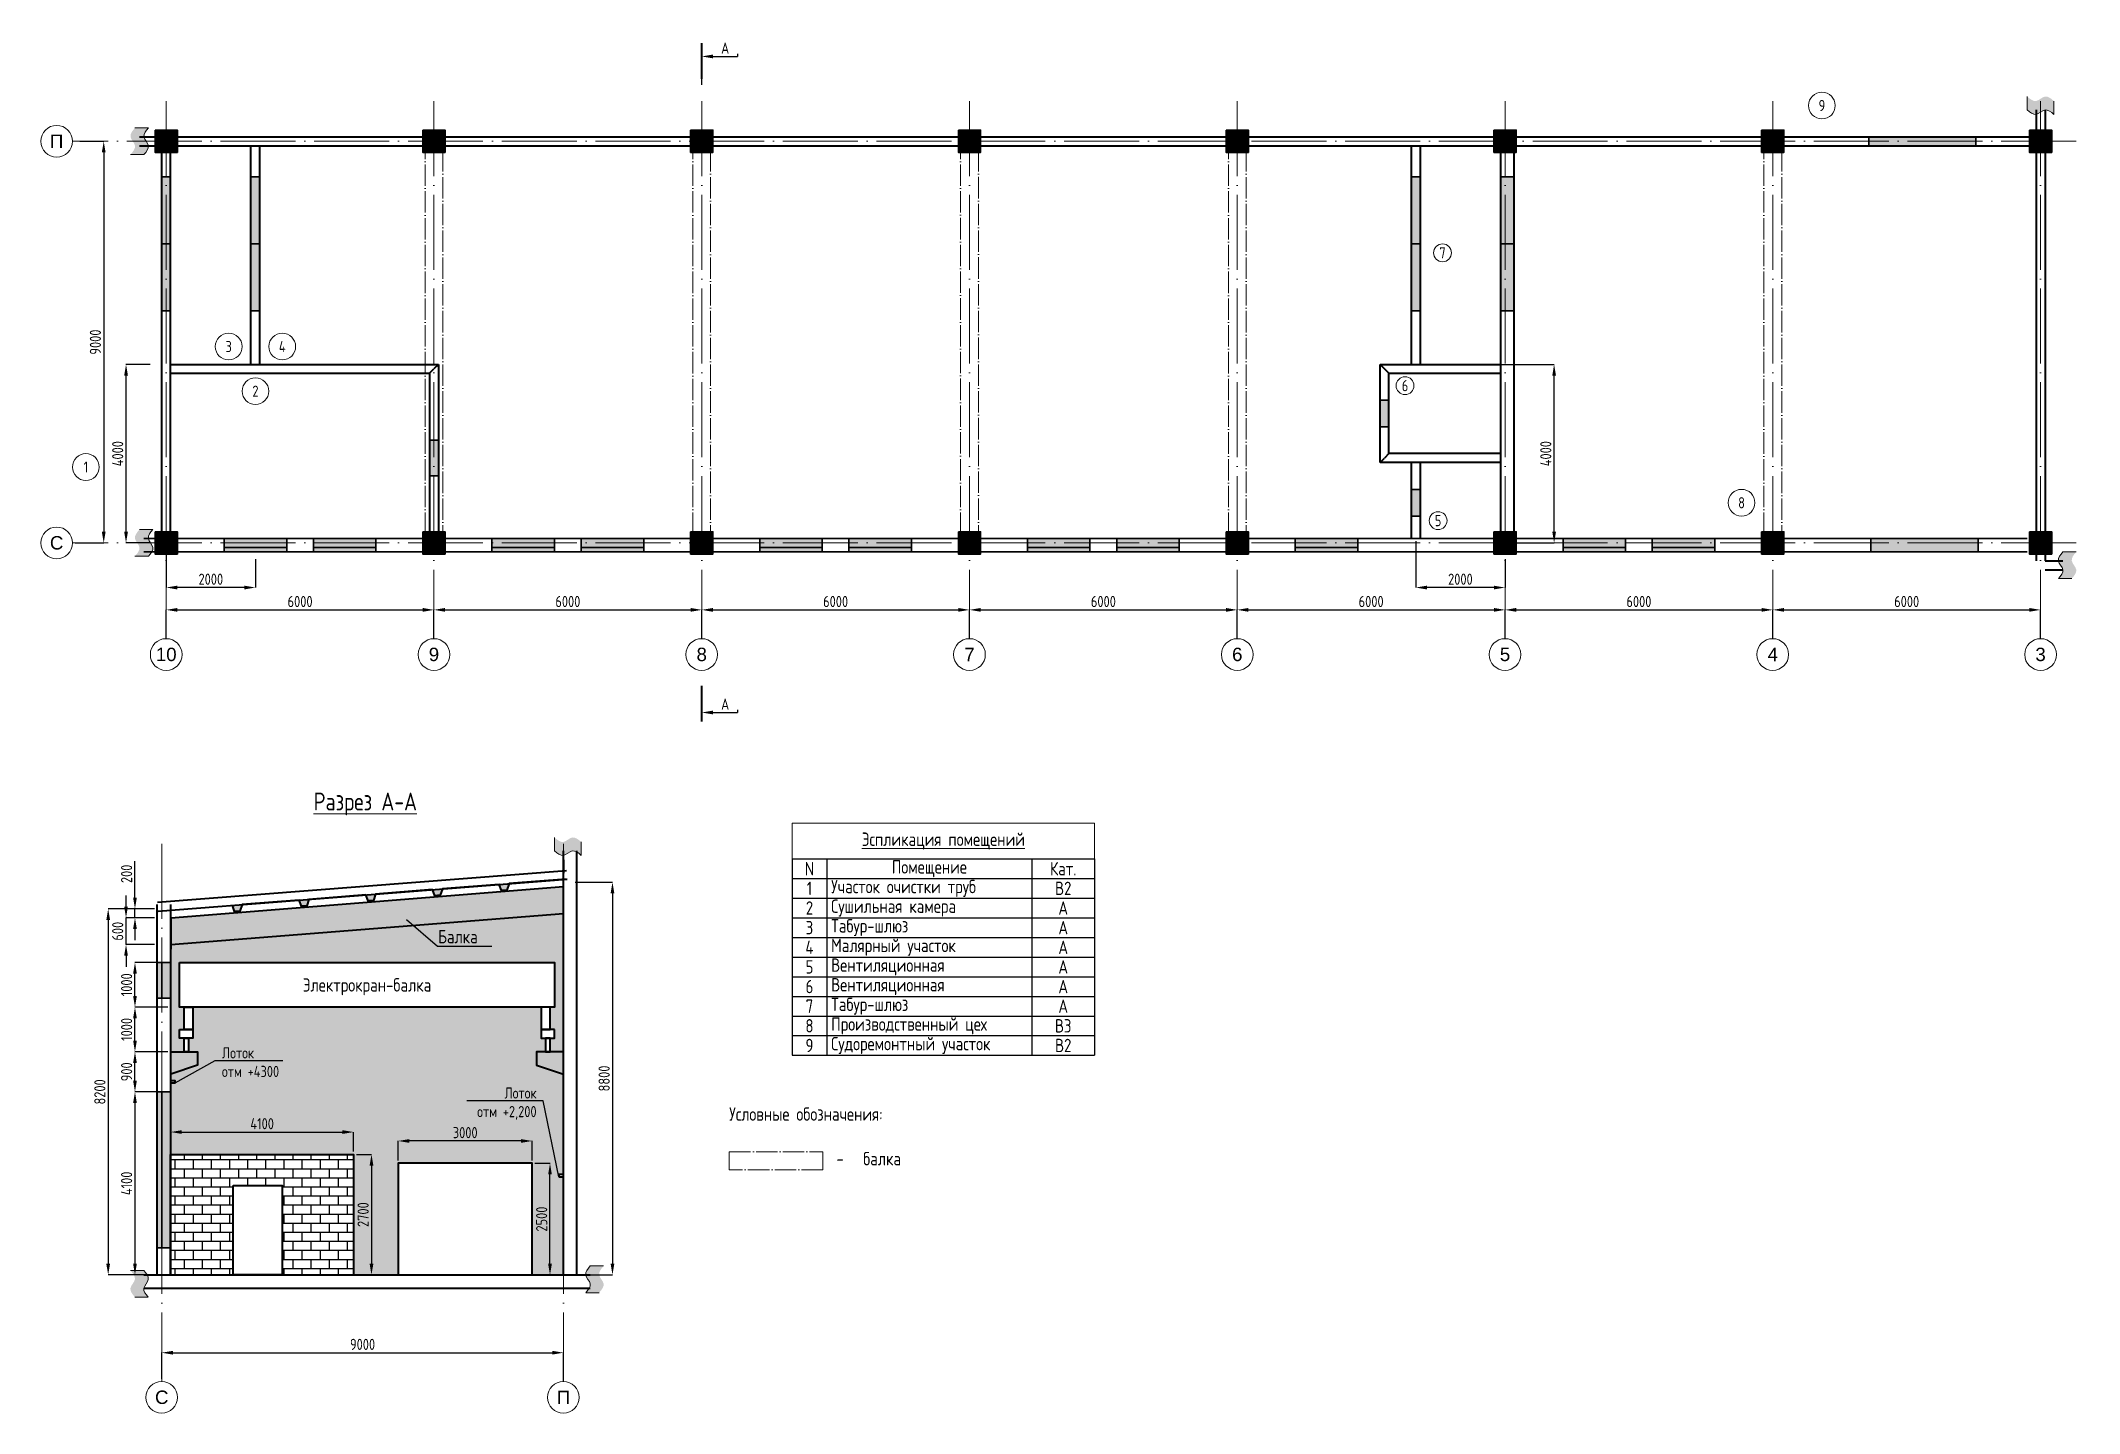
# Model space of a CAD drawing. Header units: millimetres. Extents: x -2811 to 42867, y -19500 to 11251.
import ezdxf
from ezdxf import colors
from ezdxf.entities.mleader import LeaderData, LeaderLine
from ezdxf.math import Vec2, Vec3

# ---------------------------------------------------------------- set-up
doc = ezdxf.new("R2010")
doc.units = ezdxf.units.MM
doc.linetypes.add('ACAD_ISO04W100', pattern=[30, 24, -3, 0, -3])
doc.layers.add('Штриховка', color=7, linetype='Continuous', lineweight=25)
doc.styles.get("Standard").update_dxf_attribs({"font": 'gost_1.ttf'})
doc.dimstyles.new('ISO-25', dxfattribs={"dimtxt": 250, "dimasz": 250, "dimexe": 1.25, "dimexo": 62, "dimgap": 62, "dimtad": 1, "dimtxsty": 'Standard', "dimcen": 2.5, "dimadec": 0, "dimazin": 0, "dimtfac": 1, "dimtmove": 0, "dimatfit": 3, "dimfxl": 1, "dimarcsym": 0})

msp = doc.modelspace()

# ---------------------------------------------------------------- texts
at = {"color": 252, "lineweight": 18, "char_height": 250, "attachment_point": 5}
for s, insert in [('{\\fGOST type A|b0|i0|c204|p34;9}', (37100, 9800)), ('{\\fGOST type A|b0|i0|c204|p34;7}', (28600, 6500)), ('{\\fGOST type A|b0|i0|c204|p34;3}', (1400, 4400)), ('{\\fGOST type A|b0|i0|c204|p34;4}', (2600, 4400)), ('{\\fGOST type A|b0|i0|c204|p34;2}', (2000, 3400)), ('{\\fGOST type A|b0|i0|c204|p34;6}', (27759.808, 3523.205)), ('{\\fGOST type A|b0|i0|c204|p34;1}', (-1800, 1700)), ('{\\fGOST type A|b0|i0|c204|p34;8}', (35300, 900)), ('{\\fGOST type A|b0|i0|c204|p34;5}', (28500, 500))]:
    msp.add_mtext_dynamic_manual_height_columns(s, width=461.01873, gutter_width=12.5, heights=[2.5], dxfattribs=dict(at, insert=insert))
at = {"color": 7, "lineweight": 30, "char_height": 300, "attachment_point": 5}
for s, insert in [('{\\fArial|b0|i0|c204|p34;П}', (-2455.298, 9000.598)), ('{\\fArial|b0|i0|c204|p34;С}', (-2455.298, 0.598)), ('{\\fArial|b0|i0|c0|p34;10}', (-0.003, -2500)), ('{\\fArial|b0|i0|c204|p34;9}', (6000, -2500)), ('{\\fArial|b0|i0|c204|p34;8}', (11999.997, -2500)), ('{\\fArial|b0|i0|c204|p34;7}', (17999.997, -2500)), ('{\\fArial|b0|i0|c204|p34;6}', (23999.997, -2500)), ('{\\fArial|b0|i0|c204|p34;5}', (29999.997, -2500)), ('{\\fArial|b0|i0|c204|p34;4}', (35999.997, -2500)), ('{\\fArial|b0|i0|c204|p34;3}', (41999.997, -2500)), ('{\\fArial|b0|i0|c204|p34;С}', (-100.055, -19144.104)), ('{\\fArial|b0|i0|c204|p34;П}', (8899.945, -19144.104))]:
    msp.add_mtext_dynamic_manual_height_columns(s, width=461.01873, gutter_width=12.5, heights=[2.5], dxfattribs=dict(at, insert=insert))
at = {"color": 7, "lineweight": 20, "insert": (4461.86, -5848.039), "char_height": 400, "width": 4385.46391, "attachment_point": 5}
msp.add_mtext('{\\LРазрез А-А}', dxfattribs=at)
at = {"color": 7, "lineweight": 18, "insert": (4499.945, -9944.104), "char_height": 300, "width": 4385.46391, "attachment_point": 5}
msp.add_mtext('Электрокран-балка', dxfattribs=at)
at = {"color": 7, "lineweight": 30, "insert": (12616.513, -12646.612), "char_height": 300, "width": 5683.48692, "attachment_point": 1}
msp.add_mtext('Условные обозначения:\\P\\P\\pi-600,l3000,t3000;-^Iбалка', dxfattribs=at)

# ---------------------------------------------------------------- blocks, each defined once
blk = doc.blocks.new('*D6')
at = {"color": 0, "lineweight": -2, "transparency": 16777216}
for p, q in [((-1938, 9000), (-1399, 9000)), ((-1400, 8750), (-1400, 250)), ((-2038, 0), (-1399, 0))]:
    blk.add_line(p, q, dxfattribs=at)
at = {"color": 0, "lineweight": 40, "transparency": 16777216}
for points in [[(-1442, 8750), (-1358, 8750), (-1400, 9000)], [(-1442, 250), (-1358, 250), (-1400, 0)]]:
    blk.add_solid(points, dxfattribs=at)
at = {"layer": 'Defpoints', "color": 0, "lineweight": 40, "transparency": 16777216}
for p in [(-2000, 9000), (-2100, 0), (-1400, 0)]:
    blk.add_point(p, dxfattribs=at)
at = {"color": 0, "lineweight": 15, "transparency": 16777216, "insert": (-1587, 4500), "char_height": 250, "attachment_point": 5, "rotation": 90}
blk.add_mtext('9000', dxfattribs=at)
blk = doc.blocks.new('*D7')
at = {"color": 0, "lineweight": -2, "transparency": 16777216}
for p, q in [((0, -2138), (0, -1499)), ((250, -1500), (5750, -1500)), ((6000, -2138), (6000, -1499))]:
    blk.add_line(p, q, dxfattribs=at)
at = {"color": 0, "lineweight": 40, "transparency": 16777216}
for points in [[(250, -1458), (250, -1542), (0, -1500)], [(5750, -1458), (5750, -1542), (6000, -1500)]]:
    blk.add_solid(points, dxfattribs=at)
at = {"layer": 'Defpoints', "color": 0, "lineweight": 40, "transparency": 16777216}
for p in [(6000, -1500), (0, -2200), (6000, -2200)]:
    blk.add_point(p, dxfattribs=at)
at = {"color": 0, "lineweight": 15, "transparency": 16777216, "insert": (3000, -1313), "char_height": 250, "attachment_point": 5}
blk.add_mtext('6000', dxfattribs=at)
blk = doc.blocks.new('*U2')
at = {"linetype": 'ACAD_ISO04W100', "lineweight": 15, "ltscale": 70}
blk.add_lwpolyline([(1, -6603), (0, -18648), (0, -18648)], dxfattribs=at)
at = {"linetype": 'Continuous', "lineweight": 15}
blk.add_circle((0, -19003), 355, dxfattribs=at)
blk = doc.blocks.new('*U3')
at = {"color": 0, "linetype": 'ByBlock', "lineweight": -2, "transparency": 16777216}
for p in [(0, 0), (6000, 0), (12000, 0), (18000, 0), (24000, 0), (30000, 0), (36000, 0), (42000, 0)]:
    blk.add_blockref('*U2', p, dxfattribs=at)
blk = doc.blocks.new('*U4')
at = {"linetype": 'ACAD_ISO04W100', "lineweight": 15, "ltscale": 70}
blk.add_lwpolyline([(1, 26252), (0, -18648), (0, -18648)], dxfattribs=at)
at = {"linetype": 'Continuous', "lineweight": 15}
blk.add_circle((0, -19003), 355, dxfattribs=at)
blk = doc.blocks.new('*U5')
at = {"color": 0, "linetype": 'ByBlock', "lineweight": -2, "transparency": 16777216}
for p in [(-9000, 0), (0, 0)]:
    blk.add_blockref('*U4', p, dxfattribs=at)
blk = doc.blocks.new('*U0')
at = {"linetype": 'Continuous', "lineweight": 30}
h = blk.add_hatch(color=254, dxfattribs=at)
h.dxf.hatch_style = 1
h.paths.add_polyline_path([(250, 250), (-250, 250), (-250, -250), (250, -250)])
at = {"color": 7, "linetype": 'Continuous', "lineweight": 30}
blk.add_lwpolyline([(-250, 250), (250, 250), (250, -250), (-250, -250)], close=True, dxfattribs=at)
blk = doc.blocks.new('*U1')
at = {"color": 0, "linetype": 'ByBlock', "lineweight": -2, "transparency": 16777216}
for p in [(0, 9000), (6000, 9000), (12000, 9000), (18000, 9000), (24000, 9000), (30000, 9000), (36000, 9000), (42000, 9000), (0, 0), (6000, 0), (12000, 0), (18000, 0), (24000, 0), (30000, 0), (36000, 0), (42000, 0)]:
    blk.add_blockref('*U0', p, dxfattribs=at)
blk = doc.blocks.new('*D9')
at = {"color": 0, "lineweight": -2, "transparency": 16777216}
for p, q in [((6000, -2138), (6000, -1499)), ((6250, -1500), (11750, -1500)), ((12000, -2138), (12000, -1499))]:
    blk.add_line(p, q, dxfattribs=at)
at = {"color": 0, "lineweight": 40, "transparency": 16777216}
for points in [[(6250, -1458), (6250, -1542), (6000, -1500)], [(11750, -1458), (11750, -1542), (12000, -1500)]]:
    blk.add_solid(points, dxfattribs=at)
at = {"layer": 'Defpoints', "color": 0, "lineweight": 40, "transparency": 16777216}
for p in [(12000, -1500), (6000, -2200), (12000, -2200)]:
    blk.add_point(p, dxfattribs=at)
at = {"color": 0, "lineweight": 15, "transparency": 16777216, "insert": (9000, -1313), "char_height": 250, "attachment_point": 5}
blk.add_mtext('6000', dxfattribs=at)
blk = doc.blocks.new('*D10')
at = {"color": 0, "lineweight": -2, "transparency": 16777216}
for p, q in [((12000, -2138), (12000, -1499)), ((12250, -1500), (17750, -1500)), ((18000, -2138), (18000, -1499))]:
    blk.add_line(p, q, dxfattribs=at)
at = {"color": 0, "lineweight": 40, "transparency": 16777216}
for points in [[(12250, -1458), (12250, -1542), (12000, -1500)], [(17750, -1458), (17750, -1542), (18000, -1500)]]:
    blk.add_solid(points, dxfattribs=at)
at = {"layer": 'Defpoints', "color": 0, "lineweight": 40, "transparency": 16777216}
for p in [(18000, -1500), (12000, -2200), (18000, -2200)]:
    blk.add_point(p, dxfattribs=at)
at = {"color": 0, "lineweight": 15, "transparency": 16777216, "insert": (15000, -1313), "char_height": 250, "attachment_point": 5}
blk.add_mtext('6000', dxfattribs=at)
blk = doc.blocks.new('*D11')
at = {"color": 0, "lineweight": -2, "transparency": 16777216}
for p, q in [((18000, -2138), (18000, -1499)), ((18250, -1500), (23750, -1500)), ((24000, -2138), (24000, -1499))]:
    blk.add_line(p, q, dxfattribs=at)
at = {"color": 0, "lineweight": 40, "transparency": 16777216}
for points in [[(18250, -1458), (18250, -1542), (18000, -1500)], [(23750, -1458), (23750, -1542), (24000, -1500)]]:
    blk.add_solid(points, dxfattribs=at)
at = {"layer": 'Defpoints', "color": 0, "lineweight": 40, "transparency": 16777216}
for p in [(24000, -1500), (18000, -2200), (24000, -2200)]:
    blk.add_point(p, dxfattribs=at)
at = {"color": 0, "lineweight": 15, "transparency": 16777216, "insert": (21000, -1313), "char_height": 250, "attachment_point": 5}
blk.add_mtext('6000', dxfattribs=at)
blk = doc.blocks.new('*D12')
at = {"color": 0, "lineweight": -2, "transparency": 16777216}
for p, q in [((24000, -2138), (24000, -1499)), ((24250, -1500), (29750, -1500)), ((30000, -2138), (30000, -1499))]:
    blk.add_line(p, q, dxfattribs=at)
at = {"color": 0, "lineweight": 40, "transparency": 16777216}
for points in [[(24250, -1458), (24250, -1542), (24000, -1500)], [(29750, -1458), (29750, -1542), (30000, -1500)]]:
    blk.add_solid(points, dxfattribs=at)
at = {"layer": 'Defpoints', "color": 0, "lineweight": 40, "transparency": 16777216}
for p in [(30000, -1500), (24000, -2200), (30000, -2200)]:
    blk.add_point(p, dxfattribs=at)
at = {"color": 0, "lineweight": 15, "transparency": 16777216, "insert": (27000, -1313), "char_height": 250, "attachment_point": 5}
blk.add_mtext('6000', dxfattribs=at)
blk = doc.blocks.new('*D13')
at = {"color": 0, "lineweight": -2, "transparency": 16777216}
for p, q in [((30000, -2138), (30000, -1499)), ((30250, -1500), (35750, -1500)), ((36000, -2138), (36000, -1499))]:
    blk.add_line(p, q, dxfattribs=at)
at = {"color": 0, "lineweight": 40, "transparency": 16777216}
for points in [[(30250, -1458), (30250, -1542), (30000, -1500)], [(35750, -1458), (35750, -1542), (36000, -1500)]]:
    blk.add_solid(points, dxfattribs=at)
at = {"layer": 'Defpoints', "color": 0, "lineweight": 40, "transparency": 16777216}
for p in [(36000, -1500), (30000, -2200), (36000, -2200)]:
    blk.add_point(p, dxfattribs=at)
at = {"color": 0, "lineweight": 15, "transparency": 16777216, "insert": (33000, -1313), "char_height": 250, "attachment_point": 5}
blk.add_mtext('6000', dxfattribs=at)
blk = doc.blocks.new('*D14')
at = {"color": 0, "lineweight": -2, "transparency": 16777216}
for p, q in [((36000, -2138), (36000, -1499)), ((36250, -1500), (41750, -1500)), ((42000, -2138), (42000, -1499))]:
    blk.add_line(p, q, dxfattribs=at)
at = {"color": 0, "lineweight": 40, "transparency": 16777216}
for points in [[(36250, -1458), (36250, -1542), (36000, -1500)], [(41750, -1458), (41750, -1542), (42000, -1500)]]:
    blk.add_solid(points, dxfattribs=at)
at = {"layer": 'Defpoints', "color": 0, "lineweight": 40, "transparency": 16777216}
for p in [(42000, -1500), (36000, -2200), (42000, -2200)]:
    blk.add_point(p, dxfattribs=at)
at = {"color": 0, "lineweight": 15, "transparency": 16777216, "insert": (39000, -1313), "char_height": 250, "attachment_point": 5}
blk.add_mtext('6000', dxfattribs=at)
blk = doc.blocks.new('*T15')
at = {"color": 0, "linetype": 'ByBlock', "lineweight": -2, "transparency": 16777216}
for p, q in [((0, -800), (6772, -800)), ((0, -800), (0, -5200)), ((772, -800), (772, -5200)), ((5372, -800), (5372, -5200)), ((6772, -800), (6772, -5200)), ((0, -1240), (6772, -1240)), ((0, -1680), (6772, -1680)), ((0, -2120), (6772, -2120)), ((0, -2560), (6772, -2560)), ((0, -3000), (6772, -3000)), ((0, -3440), (6772, -3440)), ((0, -3880), (6772, -3880)), ((0, -4320), (6772, -4320)), ((0, -4760), (6772, -4760)), ((0, -5200), (6772, -5200))]:
    blk.add_line(p, q, dxfattribs=at)
at = {"layer": 'Defpoints', "color": 8, "linetype": 'ByBlock', "lineweight": 0, "transparency": 16777216}
for p, q in [((0, 0), (6772, 0)), ((0, 0), (0, -800)), ((6772, 0), (6772, -800))]:
    blk.add_line(p, q, dxfattribs=at)
at = {"color": 0, "linetype": 'Continuous', "lineweight": 20, "transparency": 16777216, "char_height": 300}
for s, insert, width, attachment_point in [('{\\fGOST type A|b0|i0|c204|p34;\\LЭспликация помещений}', (3386, -400), 6572.03, 5), ('N', (386, -1020), 572.03, 5), ('Помещение', (3072, -1020), 4400, 5), ('Кат.', (6072, -1020), 1200, 5), ('1', (386, -1460), 572.03, 5), ('Участок очистки труб', (872, -1460), 4400, 4), ('В2', (6072, -1460), 1200, 5), ('{\\C7;2}', (386, -1900), 572.03, 5), ('{\\fGOST type A|b0|i0|c204|p34;Сушильная камера}', (872, -1900), 4400, 4), ('А', (6072, -1900), 1200, 5), ('{\\C7;3}', (386, -2340), 572.03, 5), ('{\\fGOST type A|b0|i0|c204|p34;Табур-шлюз}', (872, -2340), 4400, 4), ('А', (6072, -2340), 1200, 5), ('{\\C7;4}', (386, -2780), 572.03, 5), ('Малярный участок', (872, -2780), 4400, 4), ('А', (6072, -2780), 1200, 5), ('{\\C7;5}', (386, -3220), 572.03, 5), ('{\\fGOST type A|b0|i0|c204|p34;Вентиляционная}', (872, -3220), 4400, 4), ('А', (6072, -3220), 1200, 5), ('{\\C7;6}', (386, -3660), 572.03, 5), ('{\\fGOST type A|b0|i0|c204|p34;Вентиляционная}', (872, -3660), 4400, 4), ('А', (6072, -3660), 1200, 5), ('7', (386, -4100), 572.03, 5), ('{\\fGOST type A|b0|i0|c204|p34;Табур-шлюз}', (872, -4100), 4400, 4), ('А', (6072, -4100), 1200, 5), ('8', (386, -4540), 572.03, 5), ('{\\fGOST type A|b0|i0|c204|p34;Производственный цех}', (872, -4540), 4400, 4), ('В3', (6072, -4540), 1200, 5), ('9', (386, -4980), 572.03, 5), ('{\\fGOST type A|b0|i0|c204|p34;Судоремонтный участок}', (872, -4980), 4400, 4), ('В2', (6072, -4980), 1200, 5)]:
    blk.add_mtext(s, dxfattribs=dict(at, insert=insert, width=width, attachment_point=attachment_point))
blk = doc.blocks.new('*U17')
at = {"linetype": 'Continuous', "lineweight": 20, "true_color": 0xffffff}
h = blk.add_hatch(color=7, dxfattribs=at)
h.dxf.hatch_style = 1
edge = h.paths.add_edge_path()
edge.add_spline(control_points=[(0, 0), (0.67, -0.56), (2, -1.67), (4, 0.67), (5.33, -0.44), (6, -1)], knot_values=[0, 0, 0, 0, 2.236068, 4.472136, 6.708204, 6.708204, 6.708204, 6.708204], degree=3, periodic=0)
edge.add_line((6, -1), (6, 2))
edge.add_spline(control_points=[(6, 2), (5.33, 2.56), (4, 3.67), (2, 1.33), (0.67, 2.44), (0, 3)], knot_values=[0, 0, 0, 0, 2.236068, 4.472136, 6.708204, 6.708204, 6.708204, 6.708204], degree=3, periodic=0)
edge.add_line((0, 3), (0, 0))
at = {"color": 7, "linetype": 'Continuous', "lineweight": 20, "true_color": 0xffffff}
for points in [[(0, 3), (0, 3), (0, 0)], [(6, 2), (6, 2), (6, -1)]]:
    blk.add_lwpolyline(points, dxfattribs=at)
at = {"color": 7, "linetype": 'Continuous', "lineweight": 20}
blk.add_spline([(0, 0), (2, -1), (4, 0), (6, -1)], degree=3, dxfattribs=at)
blk = doc.blocks.new('*U21')
at = {"linetype": 'Continuous', "lineweight": 40, "true_color": 0xffffff}
h = blk.add_hatch(color=7, dxfattribs=at)
h.dxf.hatch_style = 1
h.paths.add_polyline_path([(2400, -300), (2400, 0), (0, 0), (0, -300)])
at = {"color": 0, "linetype": 'Continuous', "lineweight": 30}
for p, q in [((0, 0), (0, -300)), ((2400, -300), (2400, 0))]:
    blk.add_line(p, q, dxfattribs=at)
blk = doc.blocks.new('*U20')
at = {"linetype": 'Continuous', "lineweight": 40, "true_color": 0xffffff}
h = blk.add_hatch(color=7, dxfattribs=at)
h.dxf.hatch_style = 1
h.paths.add_polyline_path([(1400, -300), (1400, 0), (0, 0), (0, -300)])
at = {"color": 0, "linetype": 'Continuous', "lineweight": 30}
for p, q in [((1400, 0), (0, 0)), ((0, 0), (0, -300)), ((1400, -300), (1400, 0)), ((0, -300), (1400, -300))]:
    blk.add_line(p, q, dxfattribs=at)
blk.add_lwpolyline([(0, -100), (1400, -100)], dxfattribs=at)
blk = doc.blocks.new('*U22')
at = {"linetype": 'Continuous', "lineweight": 40, "true_color": 0xffffff}
h = blk.add_hatch(color=7, dxfattribs=at)
h.dxf.hatch_style = 1
h.paths.add_polyline_path([(2400, -199), (2400, 0), (0, 0), (0, -199)])
at = {"color": 0, "linetype": 'Continuous', "lineweight": 30}
for p, q in [((0, 0), (0, -199)), ((2400, -199), (2400, 0))]:
    blk.add_line(p, q, dxfattribs=at)
blk = doc.blocks.new('*U23')
at = {"linetype": 'Continuous', "lineweight": 40, "true_color": 0xffffff}
h = blk.add_hatch(color=7, dxfattribs=at)
h.dxf.hatch_style = 1
h.paths.add_polyline_path([(800, -199), (800, 0), (0, 0), (0, -199)])
at = {"color": 0, "linetype": 'Continuous', "lineweight": 30}
for p, q in [((0, 0), (0, -199)), ((800, -199), (800, 0))]:
    blk.add_line(p, q, dxfattribs=at)
blk = doc.blocks.new('*U24')
at = {"linetype": 'Continuous', "lineweight": 40, "true_color": 0xffffff}
h = blk.add_hatch(color=7, dxfattribs=at)
h.dxf.hatch_style = 1
h.paths.add_polyline_path([(600, -199), (600, 0), (0, 0), (0, -199)])
at = {"color": 0, "linetype": 'Continuous', "lineweight": 30}
for p, q in [((0, 0), (0, -199)), ((600, -199), (600, 0))]:
    blk.add_line(p, q, dxfattribs=at)
blk = doc.blocks.new('*D25')
at = {"color": 0, "lineweight": -2, "transparency": 16777216}
for p, q in [((28000, 38), (28000, -1001)), ((30000, -362), (30000, -1001)), ((29750, -1000), (28250, -1000))]:
    blk.add_line(p, q, dxfattribs=at)
at = {"color": 0, "lineweight": 40, "transparency": 16777216}
for points in [[(28250, -958), (28250, -1042), (28000, -1000)], [(29750, -958), (29750, -1042), (30000, -1000)]]:
    blk.add_solid(points, dxfattribs=at)
at = {"layer": 'Defpoints', "color": 0, "lineweight": 40, "transparency": 16777216}
for p in [(28000, 100), (30000, -300), (28000, -1000)]:
    blk.add_point(p, dxfattribs=at)
at = {"color": 0, "lineweight": 15, "transparency": 16777216, "insert": (29000, -813), "char_height": 250, "attachment_point": 5}
blk.add_mtext('2000', dxfattribs=at)
blk = doc.blocks.new('*D26')
at = {"color": 0, "lineweight": -2, "transparency": 16777216}
for p, q in [((0, 38), (0, -1001)), ((2000, -362), (2000, -1001)), ((1750, -1000), (250, -1000))]:
    blk.add_line(p, q, dxfattribs=at)
at = {"color": 0, "lineweight": 40, "transparency": 16777216}
for points in [[(250, -958), (250, -1042), (0, -1000)], [(1750, -958), (1750, -1042), (2000, -1000)]]:
    blk.add_solid(points, dxfattribs=at)
at = {"layer": 'Defpoints', "color": 0, "lineweight": 40, "transparency": 16777216}
for p in [(0, 100), (2000, -300), (0, -1000)]:
    blk.add_point(p, dxfattribs=at)
at = {"color": 0, "lineweight": 15, "transparency": 16777216, "insert": (1000, -813), "char_height": 250, "attachment_point": 5}
blk.add_mtext('2000', dxfattribs=at)
blk = doc.blocks.new('*D27')
at = {"color": 0, "lineweight": -2, "transparency": 16777216}
for p, q in [((-362, 4000), (-901, 4000)), ((-900, 250), (-900, 3750)), ((-362, 0), (-901, 0))]:
    blk.add_line(p, q, dxfattribs=at)
at = {"color": 0, "lineweight": 40, "transparency": 16777216}
for points in [[(-942, 3750), (-858, 3750), (-900, 4000)], [(-942, 250), (-858, 250), (-900, 0)]]:
    blk.add_solid(points, dxfattribs=at)
at = {"layer": 'Defpoints', "color": 0, "lineweight": 40, "transparency": 16777216}
for p in [(-900, 4000), (-300, 4000), (-300, 0)]:
    blk.add_point(p, dxfattribs=at)
at = {"color": 0, "lineweight": 15, "transparency": 16777216, "insert": (-1087, 2000), "char_height": 250, "attachment_point": 5, "rotation": 90}
blk.add_mtext('4000', dxfattribs=at)
blk = doc.blocks.new('*U28')
at = {"linetype": 'ACAD_ISO04W100', "lineweight": 15, "ltscale": 70}
blk.add_lwpolyline([(1, -6603), (0, -18648), (0, -18648)], dxfattribs=at)
at = {"linetype": 'Continuous', "lineweight": 15}
blk.add_circle((0, -19003), 355, dxfattribs=at)
blk = doc.blocks.new('*U29')
at = {"color": 0, "linetype": 'ByBlock', "lineweight": -2, "transparency": 16777216}
for p in [(0, 0), (9000, 0)]:
    blk.add_blockref('*U28', p, dxfattribs=at)
blk = doc.blocks.new('*D30')
at = {"color": 0, "lineweight": -2, "transparency": 16777216}
for p, q in [((-100, -18727), (-100, -18143)), ((150, -18144), (8650, -18144)), ((8900, -18782), (8900, -18143))]:
    blk.add_line(p, q, dxfattribs=at)
at = {"color": 0, "lineweight": 40, "transparency": 16777216}
for points in [[(150, -18102), (150, -18186), (-100, -18144)], [(8650, -18102), (8650, -18186), (8900, -18144)]]:
    blk.add_solid(points, dxfattribs=at)
at = {"layer": 'Defpoints', "color": 0, "lineweight": 40, "transparency": 16777216}
for p in [(8900, -18144), (-100, -18789), (8900, -18844)]:
    blk.add_point(p, dxfattribs=at)
at = {"color": 0, "lineweight": 15, "transparency": 16777216, "insert": (4400, -17957), "char_height": 250, "attachment_point": 5}
blk.add_mtext('9000', dxfattribs=at)
blk = doc.blocks.new('*D31')
at = {"color": 0, "lineweight": -2, "transparency": 16777216}
for p, q in [((-262, -12300), (-701, -12300)), ((-700, -12550), (-700, -16150)), ((138, -16400), (-701, -16400))]:
    blk.add_line(p, q, dxfattribs=at)
at = {"color": 0, "lineweight": 40, "transparency": 16777216}
for points in [[(-741, -12550), (-658, -12550), (-700, -12300)], [(-741, -16150), (-658, -16150), (-700, -16400)]]:
    blk.add_solid(points, dxfattribs=at)
at = {"layer": 'Defpoints', "color": 0, "lineweight": 40, "transparency": 16777216}
for p in [(-200, -12300), (-700, -16400), (200, -16400)]:
    blk.add_point(p, dxfattribs=at)
at = {"color": 0, "lineweight": 15, "transparency": 16777216, "insert": (-887, -14350), "char_height": 250, "attachment_point": 5, "rotation": 90}
blk.add_mtext('4100', dxfattribs=at)
blk = doc.blocks.new('*U32')
at = {"linetype": 'Continuous', "lineweight": 40, "true_color": 0xffffff}
h = blk.add_hatch(color=7, dxfattribs=at)
h.dxf.hatch_style = 1
h.paths.add_polyline_path([(3493, -300), (3493, 0), (0, 0), (0, -300)])
at = {"color": 0, "linetype": 'Continuous', "lineweight": 30}
for p, q in [((3493, 0), (0, 0)), ((0, 0), (0, -300)), ((0, -300), (3493, -300)), ((3493, -300), (3493, 0))]:
    blk.add_line(p, q, dxfattribs=at)
blk.add_lwpolyline([(0, -100), (3493, -100)], dxfattribs=at)
blk = doc.blocks.new('*D33')
at = {"color": 0, "lineweight": -2, "transparency": 16777216}
for p, q in [((-362, -8200), (-1301, -8200)), ((-1300, -8450), (-1300, -16150)), ((-362, -16400), (-1301, -16400))]:
    blk.add_line(p, q, dxfattribs=at)
at = {"color": 0, "lineweight": 40, "transparency": 16777216}
for points in [[(-1342, -8450), (-1258, -8450), (-1300, -8200)], [(-1342, -16150), (-1258, -16150), (-1300, -16400)]]:
    blk.add_solid(points, dxfattribs=at)
at = {"layer": 'Defpoints', "color": 0, "lineweight": 40, "transparency": 16777216}
for p in [(-300, -8200), (-1300, -16400), (-300, -16400)]:
    blk.add_point(p, dxfattribs=at)
at = {"color": 0, "lineweight": 15, "transparency": 16777216, "insert": (-1487, -12300), "char_height": 250, "attachment_point": 5, "rotation": 90}
blk.add_mtext('8200', dxfattribs=at)
blk = doc.blocks.new('*D34')
at = {"color": 0, "lineweight": -2, "transparency": 16777216}
for p, q in [((38, -10400), (-701, -10400)), ((-700, -11150), (-700, -10650)), ((38, -11400), (-701, -11400))]:
    blk.add_line(p, q, dxfattribs=at)
at = {"color": 0, "lineweight": 40, "transparency": 16777216}
for points in [[(-741, -10650), (-658, -10650), (-700, -10400)], [(-741, -11150), (-658, -11150), (-700, -11400)]]:
    blk.add_solid(points, dxfattribs=at)
at = {"layer": 'Defpoints', "color": 0, "lineweight": 40, "transparency": 16777216}
for p in [(-700, -10400), (100, -10400), (100, -11400)]:
    blk.add_point(p, dxfattribs=at)
at = {"color": 0, "lineweight": 15, "transparency": 16777216, "insert": (-887, -10900), "char_height": 250, "attachment_point": 5, "rotation": 90}
blk.add_mtext('1000', dxfattribs=at)
blk = doc.blocks.new('*D35')
at = {"color": 0, "lineweight": -2, "transparency": 16777216}
for p, q in [((38, -9400), (-701, -9400)), ((-700, -10150), (-700, -9650)), ((38, -10400), (-701, -10400))]:
    blk.add_line(p, q, dxfattribs=at)
at = {"color": 0, "lineweight": 40, "transparency": 16777216}
for points in [[(-741, -9650), (-658, -9650), (-700, -9400)], [(-741, -10150), (-658, -10150), (-700, -10400)]]:
    blk.add_solid(points, dxfattribs=at)
at = {"layer": 'Defpoints', "color": 0, "lineweight": 40, "transparency": 16777216}
for p in [(-700, -9400), (100, -9400), (100, -10400)]:
    blk.add_point(p, dxfattribs=at)
at = {"color": 0, "lineweight": 15, "transparency": 16777216, "insert": (-887, -9900), "char_height": 250, "attachment_point": 5, "rotation": 90}
blk.add_mtext('1000', dxfattribs=at)
blk = doc.blocks.new('*U36')
at = {"linetype": 'Continuous', "lineweight": 40, "true_color": 0xffffff}
h = blk.add_hatch(color=7, dxfattribs=at)
h.dxf.hatch_style = 1
h.paths.add_polyline_path([(800, -300), (800, 0), (0, 0), (0, -300)])
at = {"color": 0, "linetype": 'Continuous', "lineweight": 30}
for p, q in [((800, 0), (0, 0)), ((0, 0), (0, -300)), ((800, -300), (800, 0)), ((0, -300), (800, -300))]:
    blk.add_line(p, q, dxfattribs=at)
blk.add_lwpolyline([(0, -100), (800, -100)], dxfattribs=at)
blk = doc.blocks.new('*D37')
at = {"color": 0, "lineweight": -2, "transparency": 16777216}
for p, q in [((-700, -7950), (-700, -7130)), ((-262, -8200), (-701, -8200)), ((-700, -8400), (-700, -8200)), ((-262, -8400), (-701, -8400)), ((-700, -8650), (-700, -8900))]:
    blk.add_line(p, q, dxfattribs=at)
at = {"color": 0, "lineweight": 40, "transparency": 16777216}
for points in [[(-741, -7950), (-658, -7950), (-700, -8200)], [(-741, -8650), (-658, -8650), (-700, -8400)]]:
    blk.add_solid(points, dxfattribs=at)
at = {"layer": 'Defpoints', "color": 0, "lineweight": 40, "transparency": 16777216}
for p in [(-700, -8200), (-200, -8200), (-200, -8400)]:
    blk.add_point(p, dxfattribs=at)
at = {"color": 0, "lineweight": 15, "transparency": 16777216, "insert": (-887, -7415), "char_height": 250, "attachment_point": 5, "rotation": 90}
blk.add_mtext('200', dxfattribs=at)
blk = doc.blocks.new('*U38')
at = {"linetype": 'Continuous', "lineweight": 40}
blk.add_lwpolyline([(-750, -70), (530, -70), (590, 70), (710, 70), (750, -70)], dxfattribs=at)
blk = doc.blocks.new('*U39')
at = {"color": 0, "linetype": 'ByBlock', "lineweight": -2, "transparency": 16777216}
for p in [(0, 0), (1500, 0), (3000, 0), (4500, 0), (6000, 0)]:
    blk.add_blockref('*U38', p, dxfattribs=at)
blk = doc.blocks.new('*D40')
at = {"color": 0, "lineweight": -2, "transparency": 16777216}
for p, q in [((12000, 10262), (12000, 10901)), ((12250, 10900), (12800, 10900)), ((12800, 10962), (12800, 10901))]:
    blk.add_line(p, q, dxfattribs=at)
at = {"color": 0, "lineweight": 40, "transparency": 16777216}
blk.add_solid([(12250, 10942), (12250, 10858), (12000, 10900)], dxfattribs=at)
at = {"layer": 'Defpoints', "color": 0, "lineweight": 40, "transparency": 16777216}
for p in [(12800, 10900), (12800, 10900), (12000, 10200)]:
    blk.add_point(p, dxfattribs=at)
at = {"color": 0, "lineweight": 15, "transparency": 16777216, "insert": (12525, 11087), "char_height": 250, "attachment_point": 5}
blk.add_mtext('{\\fGOST type A|b0|i0|c204|p34;А}', dxfattribs=at)
blk = doc.blocks.new('_None')
blk = doc.blocks.new('*D42')
at = {"color": 0, "lineweight": -2, "transparency": 16777216}
for p, q in [((12000, -3562), (12000, -3801)), ((12250, -3800), (12800, -3800)), ((12800, -3738), (12800, -3799))]:
    blk.add_line(p, q, dxfattribs=at)
at = {"color": 0, "lineweight": 40, "transparency": 16777216}
blk.add_solid([(12250, -3758), (12250, -3842), (12000, -3800)], dxfattribs=at)
at = {"layer": 'Defpoints', "color": 0, "lineweight": 40, "transparency": 16777216}
for p in [(12000, -3500), (12800, -3800), (12800, -3800)]:
    blk.add_point(p, dxfattribs=at)
at = {"color": 0, "lineweight": 15, "transparency": 16777216, "insert": (12525, -3613), "char_height": 250, "attachment_point": 5}
blk.add_mtext('{\\fGOST type A|b0|i0|c204|p34;А}', dxfattribs=at)
blk = doc.blocks.new('*D44')
at = {"color": 0, "linetype": 'Continuous', "lineweight": -2, "transparency": 16777216}
for p, q in [((29906, 4000), (31102, 4000)), ((31100, 250), (31100, 3750)), ((30262, 0), (31102, 0))]:
    blk.add_line(p, q, dxfattribs=at)
at = {"color": 0, "linetype": 'Continuous', "lineweight": 40, "transparency": 16777216}
for points in [[(31059, 3750), (31142, 3750), (31100, 4000)], [(31059, 250), (31142, 250), (31100, 0)]]:
    blk.add_solid(points, dxfattribs=at)
at = {"layer": 'Defpoints', "color": 0, "linetype": 'Continuous', "lineweight": 40, "transparency": 16777216}
for p in [(29844, 4000), (31100, 4000), (30200, 0)]:
    blk.add_point(p, dxfattribs=at)
at = {"color": 0, "linetype": 'Continuous', "lineweight": 15, "transparency": 16777216, "insert": (30913, 2000), "char_height": 250, "attachment_point": 5, "rotation": 90}
blk.add_mtext('4000', dxfattribs=at)
blk = doc.blocks.new('*U45')
at = {"linetype": 'Continuous', "lineweight": 40, "true_color": 0xffffff}
h = blk.add_hatch(color=7, dxfattribs=at)
h.dxf.hatch_style = 1
h.paths.add_polyline_path([(1500, -199), (1500, 0), (0, 0), (0, -199)])
at = {"color": 0, "linetype": 'Continuous', "lineweight": 30}
for p, q in [((0, 0), (0, -199)), ((1500, -199), (1500, 0))]:
    blk.add_line(p, q, dxfattribs=at)
blk = doc.blocks.new('*U46')
at = {"linetype": 'Continuous', "lineweight": 40, "true_color": 0xffffff}
h = blk.add_hatch(color=7, dxfattribs=at)
h.dxf.hatch_style = 1
h.paths.add_polyline_path([(1500, -299), (1500, 0), (0, 0), (0, -299)])
at = {"color": 0, "linetype": 'Continuous', "lineweight": 30}
for p, q in [((0, 0), (0, -299)), ((1500, -299), (1500, 0))]:
    blk.add_line(p, q, dxfattribs=at)
blk = doc.blocks.new('*D47')
at = {"color": 0, "lineweight": -2, "transparency": 16777216}
for p, q in [((-900, -8150), (-900, -7900)), ((-262, -8400), (-901, -8400)), ((-900, -9000), (-900, -8400)), ((-262, -9000), (-901, -9000)), ((-900, -9250), (-900, -9500))]:
    blk.add_line(p, q, dxfattribs=at)
at = {"color": 0, "lineweight": 40, "transparency": 16777216}
for points in [[(-942, -8150), (-858, -8150), (-900, -8400)], [(-942, -9250), (-858, -9250), (-900, -9000)]]:
    blk.add_solid(points, dxfattribs=at)
at = {"layer": 'Defpoints', "color": 0, "lineweight": 40, "transparency": 16777216}
for p in [(-900, -8400), (-200, -8400), (-200, -9000)]:
    blk.add_point(p, dxfattribs=at)
at = {"color": 0, "lineweight": 15, "transparency": 16777216, "insert": (-1087, -8700), "char_height": 250, "attachment_point": 5, "rotation": 90}
blk.add_mtext('600', dxfattribs=at)
blk = doc.blocks.new('*D48')
at = {"color": 0, "lineweight": -2, "transparency": 16777216}
for p, q in [((9162, -7600), (10001, -7600)), ((10000, -7850), (10000, -16150)), ((9162, -16400), (10001, -16400))]:
    blk.add_line(p, q, dxfattribs=at)
at = {"color": 0, "lineweight": 40, "transparency": 16777216}
for points in [[(9958, -7850), (10042, -7850), (10000, -7600)], [(9958, -16150), (10042, -16150), (10000, -16400)]]:
    blk.add_solid(points, dxfattribs=at)
at = {"layer": 'Defpoints', "color": 0, "lineweight": 40, "transparency": 16777216}
for p in [(9100, -7600), (9100, -16400), (10000, -16400)]:
    blk.add_point(p, dxfattribs=at)
at = {"color": 0, "lineweight": 15, "transparency": 16777216, "insert": (9813, -12000), "char_height": 250, "attachment_point": 5, "rotation": 90}
blk.add_mtext('8800', dxfattribs=at)
blk = doc.blocks.new('*D49')
at = {"color": 0, "lineweight": -2, "transparency": 16777216}
for p, q in [((38, -11400), (-701, -11400)), ((-700, -12050), (-700, -11650)), ((38, -12300), (-701, -12300))]:
    blk.add_line(p, q, dxfattribs=at)
at = {"color": 0, "lineweight": 40, "transparency": 16777216}
for points in [[(-741, -11650), (-658, -11650), (-700, -11400)], [(-741, -12050), (-658, -12050), (-700, -12300)]]:
    blk.add_solid(points, dxfattribs=at)
at = {"layer": 'Defpoints', "color": 0, "lineweight": 40, "transparency": 16777216}
for p in [(-700, -11400), (100, -11400), (100, -12300)]:
    blk.add_point(p, dxfattribs=at)
at = {"color": 0, "lineweight": 15, "transparency": 16777216, "insert": (-887, -11850), "char_height": 250, "attachment_point": 5, "rotation": 90}
blk.add_mtext('900', dxfattribs=at)
blk = doc.blocks.new('*D52')
at = {"color": 0, "lineweight": -2, "transparency": 16777216}
for p, q in [((100, -13638), (100, -13199)), ((350, -13200), (3950, -13200)), ((4200, -13638), (4200, -13199))]:
    blk.add_line(p, q, dxfattribs=at)
at = {"color": 0, "lineweight": 40, "transparency": 16777216}
for points in [[(350, -13158), (350, -13242), (100, -13200)], [(3950, -13158), (3950, -13242), (4200, -13200)]]:
    blk.add_solid(points, dxfattribs=at)
at = {"layer": 'Defpoints', "color": 0, "lineweight": 40, "transparency": 16777216}
for p in [(4200, -13200), (100, -13700), (4200, -13700)]:
    blk.add_point(p, dxfattribs=at)
at = {"color": 0, "lineweight": 15, "transparency": 16777216, "insert": (2150, -13013), "char_height": 250, "attachment_point": 5}
blk.add_mtext('4100', dxfattribs=at)
blk = doc.blocks.new('*D53')
at = {"color": 0, "lineweight": -2, "transparency": 16777216}
for p, q in [((4262, -13700), (4601, -13700)), ((4600, -13950), (4600, -16150)), ((4262, -16400), (4601, -16400))]:
    blk.add_line(p, q, dxfattribs=at)
at = {"color": 0, "lineweight": 15, "transparency": 16777216}
for points in [[(4558, -13950), (4642, -13950), (4600, -13700)], [(4558, -16150), (4642, -16150), (4600, -16400)]]:
    blk.add_solid(points, dxfattribs=at)
at = {"layer": 'Defpoints', "color": 0, "lineweight": 15, "transparency": 16777216}
for p in [(4200, -13700), (4200, -16400), (4600, -16400)]:
    blk.add_point(p, dxfattribs=at)
at = {"color": 0, "lineweight": 15, "transparency": 16777216, "insert": (4413, -15050), "char_height": 250, "attachment_point": 5, "rotation": 90}
blk.add_mtext('2700', dxfattribs=at)
blk = doc.blocks.new('*D57')
at = {"layer": 'Defpoints', "color": 0, "linetype": 'Continuous', "lineweight": 15, "transparency": 16777216}
for p in [(5200, -13400), (5200, -13900), (8200, -13900)]:
    blk.add_point(p, dxfattribs=at)
at = {"layer": 'Штриховка', "color": 0, "linetype": 'Continuous', "lineweight": -2, "transparency": 16777216}
for p, q in [((5200, -13838), (5200, -13399)), ((7950, -13400), (5450, -13400)), ((8200, -13838), (8200, -13399))]:
    blk.add_line(p, q, dxfattribs=at)
at = {"layer": 'Штриховка', "color": 0, "linetype": 'Continuous', "lineweight": 15, "transparency": 16777216}
for points in [[(5450, -13358), (5450, -13442), (5200, -13400)], [(7950, -13358), (7950, -13442), (8200, -13400)]]:
    blk.add_solid(points, dxfattribs=at)
at = {"layer": 'Штриховка', "color": 0, "linetype": 'Continuous', "lineweight": 15, "transparency": 16777216, "insert": (6700, -13213), "char_height": 250, "attachment_point": 5}
blk.add_mtext('3000', dxfattribs=at)
blk = doc.blocks.new('*D58')
at = {"layer": 'Defpoints', "color": 0, "linetype": 'Continuous', "lineweight": 15, "transparency": 16777216}
for p in [(8200, -13900), (8600, -13900), (8200, -16400)]:
    blk.add_point(p, dxfattribs=at)
at = {"layer": 'Штриховка', "color": 0, "linetype": 'Continuous', "lineweight": -2, "transparency": 16777216}
for p, q in [((8262, -13900), (8601, -13900)), ((8600, -16150), (8600, -14150)), ((8262, -16400), (8601, -16400))]:
    blk.add_line(p, q, dxfattribs=at)
at = {"layer": 'Штриховка', "color": 0, "linetype": 'Continuous', "lineweight": 15, "transparency": 16777216}
for points in [[(8558, -14150), (8642, -14150), (8600, -13900)], [(8558, -16150), (8642, -16150), (8600, -16400)]]:
    blk.add_solid(points, dxfattribs=at)
at = {"layer": 'Штриховка', "color": 0, "linetype": 'Continuous', "lineweight": 15, "transparency": 16777216, "insert": (8413, -15150), "char_height": 250, "attachment_point": 5, "rotation": 90}
blk.add_mtext('2500', dxfattribs=at)

# ---------------------------------------------------------------- dimensions: what is measured, and where the dimension line sits
at = {"color": 7, "lineweight": 15}
for base, p1, p2, picture, middle in [((12800, 10900), (12000, 10200), (12800, 10900), '*D40', (12525, 11087)), ((12800, -3800), (12000, -3500), (12800, -3800), '*D42', (12525, -3613))]:
    dim = msp.add_linear_dim(base=base, p1=p1, p2=p2, text='{\\fGOST type A|b0|i0|c204|p34;А}', dimstyle='ISO-25', override={"dimblk2": 'None', "dimsah": 1}, dxfattribs=at)
    dim.commit()
    dim.dimension.update_dxf_attribs({"geometry": picture, "text_midpoint": middle})
for base, p1, p2, picture, middle in [((-1400, 0), (-2000, 9000), (-2099.997, 0), '*D6', (-1587.357, 4500)), ((-900, 4000), (-300, 0), (-300, 4000), '*D27', (-1087.357, 2000)), ((-699.792, -8200), (-200, -8400), (-199.792, -8200), '*D37', (-886.792, -7414.786)), ((10000, -16400), (9100.208, -7600), (9100.208, -16400), '*D48', (9813, -12000)), ((-1300, -16400), (-299.792, -8200), (-299.792, -16400), '*D33', (-1487, -12300)), ((-699.792, -9400), (100.208, -10400), (100.208, -9400), '*D35', (-886.792, -9900)), ((-699.792, -10400), (100.208, -11400), (100.208, -10400), '*D34', (-886.792, -10900)), ((-699.792, -11400), (100.208, -12300), (100.208, -11400), '*D49', (-886.792, -11850)), ((-699.792, -16400), (-199.792, -12300), (200.208, -16400), '*D31', (-886.792, -14350)), ((4600, -16400), (4200, -13700), (4200, -16400), '*D53', (4413, -15050))]:
    dim = msp.add_linear_dim(base=base, p1=p1, p2=p2, angle=90, dimstyle='ISO-25', dxfattribs=at)
    dim.commit()
    dim.dimension.update_dxf_attribs({"geometry": picture, "text_midpoint": middle})
at = {"linetype": 'Continuous', "lineweight": 15}
dim = msp.add_linear_dim(base=(31100.26, 4000), p1=(30200, 0), p2=(29844.118, 4000), angle=90, dimstyle='ISO-25', dxfattribs=at)
dim.commit()
dim.dimension.update_dxf_attribs({"geometry": '*D44', "text_midpoint": (30913.26, 2000)})
at = {"color": 7, "lineweight": 15}
for base, p1, p2, picture, middle in [((0, -1000), (2000, -300), (0, 100), '*D26', (1000, -813)), ((28000, -1000), (30000, -300), (28000, 100), '*D25', (29000, -813)), ((6000, -1500), (0, -2200), (6000, -2200), '*D7', (3000, -1312.822)), ((12000, -1500), (6000, -2200), (12000, -2200), '*D9', (9000, -1312.822)), ((18000, -1500), (12000, -2200), (18000, -2200), '*D10', (15000, -1312.822)), ((24000, -1500), (18000, -2200), (24000, -2200), '*D11', (21000, -1312.822)), ((30000, -1500), (24000, -2200), (30000, -2200), '*D12', (27000, -1312.822)), ((36000, -1500), (30000, -2200), (36000, -2200), '*D13', (33000, -1312.822)), ((42000, -1500), (36000, -2200), (42000, -2200), '*D14', (39000, -1312.822)), ((4200, -13200), (100, -13700), (4200, -13700), '*D52', (2150, -13013)), ((8899.948, -18144.108), (-100.052, -18789.401), (8899.948, -18844.108), '*D30', (4399.948, -17956.751))]:
    dim = msp.add_linear_dim(base=base, p1=p1, p2=p2, dimstyle='ISO-25', dxfattribs=at)
    dim.commit()
    dim.dimension.update_dxf_attribs({"geometry": picture, "text_midpoint": middle})
dim = msp.add_linear_dim(base=(-900, -8400), p1=(-200, -9000), p2=(-199.792, -8400), angle=90, dimstyle='ISO-25', dxfattribs=at)
dim.commit()
dim.dimension.update_dxf_attribs({"geometry": '*D47', "text_midpoint": (-900, -8700), "dimtype": 160})
at = {"layer": 'Штриховка', "linetype": 'Continuous', "lineweight": 15}
dim = msp.add_linear_dim(base=(5200, -13400), p1=(8200, -13900), p2=(5200, -13900), dimstyle='ISO-25', dxfattribs=at)
dim.commit()
dim.dimension.update_dxf_attribs({"geometry": '*D57', "text_midpoint": (6700, -13213)})
dim = msp.add_linear_dim(base=(8600, -13900), p1=(8200, -16400), p2=(8200, -13900), angle=90, dimstyle='ISO-25', dxfattribs=at)
dim.commit()
dim.dimension.update_dxf_attribs({"geometry": '*D58', "text_midpoint": (8413, -15150)})

# ---------------------------------------------------------------- hatches: boundary and pattern name
at = {"linetype": 'Continuous', "lineweight": 40}
h = msp.add_hatch(color=9, dxfattribs=at)
h.dxf.hatch_style = 1
h.paths.add_polyline_path([(100.208, -11900), (700.208, -11700), (700.208, -11400), (100.208, -11400)])
h.paths.add_polyline_path([(8900.108, -11400), (8300.208, -11400), (8300.208, -11700), (8900.208, -11900)])
at = {"layer": 'Штриховка'}
h = msp.add_hatch(color=9, dxfattribs=at)
h.dxf.hatch_style = 1
h.paths.add_polyline_path([(100.208, -8400), (100.208, -9000), (8900.208, -8300), (8900.186, -7700)])
h = msp.add_hatch(color=9, dxfattribs=at)
h.dxf.hatch_style = 1
h.paths.add_polyline_path([(7681.672, -7637.45), (7465.438, -7654.305), (7514.745, -7786.583), (7634.376, -7777.173)])
h.paths.add_polyline_path([(1701.635, -8103.573), (1482.367, -8120.664), (1533.222, -8257.096), (1652.852, -8247.686)])
h.paths.add_polyline_path([(3196.644, -7987.042), (2978.134, -8004.074), (3028.603, -8139.468), (3148.233, -8130.058)])
h.paths.add_polyline_path([(4691.653, -7870.511), (4473.902, -7887.484), (4523.984, -8021.84), (4643.614, -8012.43)])
h.paths.add_polyline_path([(6186.662, -7753.981), (5969.67, -7770.895), (6019.364, -7904.212), (6138.995, -7894.801)])
at = {"layer": 'Штриховка', "true_color": 0xf7f7f7}
h = msp.add_hatch(color=7, dxfattribs=at)
h.dxf.hatch_style = 1
h.paths.add_polyline_path([(8900.175, -8300.003), (100.208, -9000), (100.208, -9100), (100.208, -9400), (100.208, -9400), (100.208, -10200), (100.208, -11400), (400.208, -11400), (400.208, -11100), (300.208, -11100), (300.208, -10900), (400.208, -10900), (400.208, -10400), (300.208, -10400), (300.208, -9400), (8700.208, -9400), (8700.208, -10400), (8600.208, -10400), (8600.208, -10900), (8700.208, -10900), (8700.208, -11100), (8600.208, -11100), (8600.208, -11400), (8900.108, -11400)])
h.paths.add_polyline_path([(4200, -13700), (4200, -16400), (5200, -16400), (5200, -13900), (8200, -13900), (8200, -16400), (8900, -16400), (8900.047, -14200), (8800, -14200), (8800, -14150), (8900.049, -14150), (8900.097, -11899.963), (8300.208, -11700), (8300.208, -11400), (8500.208, -11400), (8500.208, -11100), (8400.208, -11100), (8400.208, -10900), (8400.208, -10400), (600.208, -10400), (600.208, -10900), (600.208, -11100), (500.208, -11100), (500.208, -11400), (700.208, -11400), (700.208, -11700), (100.208, -11900), (100.208, -12050), (200, -12050), (200, -12100), (100.208, -12100), (100.208, -12300), (100.208, -12300), (100.208, -13700)])
at = {"layer": 'Штриховка'}
h = msp.add_hatch(dxfattribs=at)
h.set_pattern_fill('AR-B816', color=9)
h.paths.add_polyline_path([(4200, -13700), (100.208, -13700), (100.208, -15793.341), (100.208, -16400), (1500, -16400), (1500, -14400), (2600, -14400), (2600, -16400), (4200, -16400)])

# ---------------------------------------------------------------- linework, layer by layer
at = {"linetype": 'CONTINUOUS', "lineweight": 40}
for p, q in [((41900, 9700), (41900, -400)), ((-600, 8900), (41750, 8900)), ((100, 200), (100, 8900)), ((2100, 4000), (2100, 8900)), ((27900, 8900), (27900, 4000)), ((29900, 8800), (29900, 100)), ((100, 3800), (5900, 3800)), ((5900, 3800), (6000, 3900)), ((5900, 3800), (5900, 100)), ((27400, 3800), (27300, 3900)), ((27400, 2000), (27400, 3800)), ((27400, 3800), (29900, 3800)), ((27400, 2000), (27300, 1900)), ((29900, 2000), (27400, 2000)), ((27900, 1800), (27900, 100)), ((42100, -600), (42500, -600)), ((9200.208, -16400), (9200.208, -6900)), ((-182.101, -8250.403), (8982.489, -7536.056)), ((100.208, -16400), (100.208, -8100)), ((-499.792, -16700), (9500.208, -16700))]:
    msp.add_line(p, q, dxfattribs=at)
at = {"color": 0, "linetype": 'CONTINUOUS', "lineweight": 40}
for p, q in [((42100, 9700), (42100, -400)), ((-600, 9100), (41750, 9100)), ((-100, 200), (-100, 8900)), ((1900, 4000), (1900, 8900)), ((28100, 8900), (28100, 4000)), ((30200, 8800), (30200, 100)), ((100, 4000), (6100, 4000)), ((6100, 4000), (6000, 3900)), ((6100, 4000), (6100, 100)), ((27200, 1800), (27200, 4000)), ((27200, 4000), (29900, 4000)), ((27200, 4000), (27300, 3900)), ((27200, 1800), (27300, 1900)), ((29900, 1800), (27200, 1800)), ((28100, 1800), (28100, 100)), ((42100, -400), (42500, -400)), ((8900.208, -16400), (8900.208, -6900)), ((-197.643, -8051.008), (8966.946, -7336.661)), ((-199.792, -16400), (-199.792, -8100)), ((-499.792, -16400), (9500.208, -16400))]:
    msp.add_line(p, q, dxfattribs=at)
at = {"color": 0, "linetype": 'CONTINUOUS', "lineweight": 30}
msp.add_line((-500, 100), (41700, 100), dxfattribs=at)
at = {"linetype": 'CONTINUOUS', "lineweight": 30}
msp.add_line((-500, -200), (41700, -200), dxfattribs=at)
at = {"linetype": 'Continuous', "lineweight": 40}
for points in [[(12000, 10400), (12000, 11200)], [(12000, -4000), (12000, -3200)], [(8900.208, -7100), (8900.208, -7400)], [(100.208, -8400), (8900, -7700)], [(100.208, -9000), (8900.208, -8300)], [(100.208, -11400), (700.208, -11400), (700.208, -11700), (100.208, -11900)], [(8900.208, -11400), (8300.208, -11400), (8300.208, -11700), (8900.208, -11900)]]:
    msp.add_lwpolyline(points, dxfattribs=at)
at = {"color": 9, "linetype": 'ACAD_ISO04W100', "lineweight": 15, "ltscale": 20}
for points in [[(6200, 8798.75), (6200, 198.75), (5800, 198.75), (5800, 8798.75)], [(12200, 8798.75), (12200, 198.75), (11800, 198.75), (11800, 8798.75)], [(18200, 8800), (18200, 200), (17800, 200), (17800, 8800)], [(24200.014, 8798.752), (24200.014, 198.752), (23800.014, 198.752), (23800.014, 8798.752)], [(36200.014, 8798.752), (36200.014, 198.752), (35800.014, 198.752), (35800.014, 8798.752)]]:
    msp.add_lwpolyline(points, dxfattribs=at)
at = {"linetype": 'Continuous', "lineweight": 40}
for points in [[(300.208, -9400), (8700.208, -9400), (8700.208, -10400), (300.208, -10400)], [(400.208, -10400), (600.208, -10400), (600.208, -10900), (400.208, -10900)], [(8600.208, -10400), (8400.208, -10400), (8400.208, -10900), (8600.208, -10900)], [(300.208, -10900), (600.208, -10900), (600.208, -11100), (300.208, -11100)], [(8700.208, -10900), (8400.208, -10900), (8400.208, -11100), (8700.208, -11100)], [(400.208, -11100), (500.208, -11100), (500.208, -11400), (400.208, -11400)], [(8600.208, -11100), (8500.208, -11100), (8500.208, -11400), (8600.208, -11400)]]:
    msp.add_lwpolyline(points, close=True, dxfattribs=at)
at = {"color": 7, "linetype": 'Continuous', "lineweight": 40}
for points in [[(100, -12100), (200, -12100), (200, -12050), (100, -12050)], [(8800, -14200), (8900, -14200), (8900, -14150), (8800, -14150)]]:
    msp.add_lwpolyline(points, close=True, dxfattribs=at)
at = {"color": 9, "linetype": 'ACAD_ISO04W100', "lineweight": 15, "ltscale": 20}
msp.add_lwpolyline([(12616.513, -13646.612), (14716.513, -13646.612), (14716.513, -14046.612), (12616.513, -14046.612)], close=True, dxfattribs=at)
at = {"color": 252, "linetype": 'Continuous', "lineweight": 18}
for centre, radius in [((37100, 9800), 300), ((28600, 6500), 200), ((1400, 4400), 300), ((2600, 4400), 300), ((2000, 3400), 300), ((27759.808, 3523.205), 200), ((-1800, 1700), 300), ((35300, 900), 300), ((28500, 500), 200)]:
    msp.add_circle(centre, radius, dxfattribs=at)
at = {"layer": 'Штриховка', "linetype": 'Continuous', "lineweight": 40}
for points in [[(100.208, -8400), (100.208, -9100)], [(100, -16400), (100, -13700), (4200, -13700), (4200, -16400)]]:
    msp.add_lwpolyline(points, dxfattribs=at)
for points in [[(5200, -16400), (8200, -16400), (8200, -13900), (5200, -13900)], [(1500, -14400), (2600, -14400), (2600, -16400), (1500, -16400)]]:
    msp.add_lwpolyline(points, close=True, dxfattribs=at)

# ---------------------------------------------------------------- block references
at = {"xscale": 100, "yscale": 100, "zscale": 100}
for p in [(41700, 9701.339), (8700.208, -6900)]:
    msp.add_blockref('*U17', p, dxfattribs=at)
at = {"color": 7, "lineweight": 15}
for name, p in [('*U3', (-0.263, 16502.69)), ('*U29', (-100.314, -141.414))]:
    msp.add_blockref(name, p, dxfattribs=at)
at = {"color": 7, "lineweight": 15, "rotation": 270}
msp.add_blockref('*U5', (16547.987, 0.263), dxfattribs=at)
at = {"yscale": 100, "zscale": 100}
for p, xscale, rotation in [((-500, 8700), 100, 89.99999999999999), ((-400, -300), 100, 89.99999999999999), ((42500, -200), 100, 270), ((-501.132, -16300), -100, 90), ((9501.549, -16200), 100, 270)]:
    msp.add_blockref('*U17', p, dxfattribs=dict(at, xscale=xscale, rotation=rotation))
at = {"color": 5, "linetype": 'Continuous', "lineweight": 30}
msp.add_blockref('*U1', (0, 0), dxfattribs=at)
at = {"linetype": 'Continuous', "lineweight": 40}
for name, p, rotation in [('*U22', (40550, 8900), 180), ('*U45', (-99.484, 6700), 89.99999999999999), ('*U45', (1900.516, 6700), 89.99999999999999), ('*U45', (27900.516, 6700), 89.99999999999999), ('*U46', (29900, 6700), 89.99999999999999), ('*U45', (-99.484, 5200), 89.99999999999999), ('*U45', (1900.516, 5200), 89.99999999999999), ('*U45', (27900.516, 5200), 89.99999999999999), ('*U46', (29900, 5200), 89.99999999999999), ('*U24', (27200.516, 2600), 89.99999999999999), ('*U23', (5900.516, 1500), 89.99999999999999), ('*U24', (27900.516, 600), 89.99999999999999), ('*U20', (2700, -201.25), 180), ('*U20', (4700, -201.25), 180), ('*U20', (8700, -201.25), 180), ('*U20', (10700, -201.25), 180), ('*U20', (14700, -201.25), 180), ('*U20', (16700, -201.25), 180), ('*U20', (20700, -201.25), 180), ('*U20', (22700, -201.25), 180), ('*U20', (26700, -201.25), 180), ('*U20', (32700, -201.25), 180), ('*U20', (34700, -201.25), 180), ('*U21', (40600, -200), 180), ('*U39', (8217.069, -7661.122), 184.4976822093718), ('*U36', (-199.792, -10200), 89.99999999999999), ('*U32', (-199.792, -15793.341), 89.99999999999999)]:
    msp.add_blockref(name, p, dxfattribs=dict(at, rotation=rotation))
msp.add_blockref('*T15', (14027.972, -6280))

msp.set_redraw_order([(e.dxf.handle, doc.entitydb.next_handle()) for e in msp.query("TEXT MTEXT ATTDEF DIMENSION ARC_DIMENSION")])  # texts and dimensions are drawn at this point

# ---------------------------------------------------------------- leaders
at = {"color": 7, "lineweight": 18}
ml = msp.add_multileader_mtext('Standard', dxfattribs=at)
ml.set_content('Балка', color=7)
ml.set_leader_properties()
ml.build(insert=Vec2(0, 0))
ml.multileader.update_dxf_attribs({"text_left_attachment_type": 6})
ctx = ml.context
ctx.base_point, ctx.char_height, ctx.plane_origin = Vec3(6089.907, -9031.699), 300, Vec3(4981.907, -7631.699)
ctx.left_attachment = 6
notes = []
notes.append((ctx, [(0, (1, 1, 0), (6081.907, -9031.699), (1, 0), 8, [(0, [(5381.907, -8431.699)], 0, [])])]))
ctx.mtext.insert, ctx.mtext.flow_direction = Vec3(6091.907, -8671.699), 5
at = {"color": 7, "linetype": 'Continuous', "lineweight": 13}
ml = msp.add_multileader_mtext('Standard', dxfattribs=at)
ml.set_content('Лоток\\Pотм +4300', color=7)
ml.set_leader_properties()
ml.set_arrow_properties(name='NONE')
ml.build(insert=Vec2(0, 0))
ml.multileader.update_dxf_attribs({"text_left_attachment_type": 6, "text_right_attachment_type": 6, "dogleg_length": 0.36, "arrow_head_size": 200})
ctx = ml.context
ctx.base_point, ctx.char_height, ctx.arrow_head_size, ctx.landing_gap_size, ctx.plane_origin = Vec3(1240.437, -11600), 250, 200, 9, Vec3(-1837.292, -16906.569)
ctx.left_attachment, ctx.right_attachment = 6, 6
notes.append((ctx, [(0, (1, 1, 0), (1099.102, -11600), (1, 0), 141.335, [(0, [(200, -12100)], 0, [])])]))
ctx.mtext.insert, ctx.mtext.width, ctx.mtext.defined_height, ctx.mtext.flow_direction = Vec3(1249.437, -11300), 1350.56298, 321.327, 5
ml = msp.add_multileader_mtext('Standard', dxfattribs=at)
ml.set_content('Лоток\\Pотм +2,200', color=7)
ml.set_leader_properties()
ml.set_arrow_properties(name='NONE')
ml.build(insert=Vec2(0, 0))
ml.multileader.update_dxf_attribs({"text_left_attachment_type": 6, "text_right_attachment_type": 6, "dogleg_length": 0.36, "arrow_head_size": 200})
ctx = ml.context
ctx.base_point, ctx.char_height, ctx.arrow_head_size, ctx.landing_gap_size, ctx.plane_origin = Vec3(6897.964, -12500), 250, 200, 9, Vec3(4112.708, -19256.569)
ctx.left_attachment, ctx.right_attachment, ctx.text_align_type = 6, 6, 2
notes.append((ctx, [(1, (1, 1, 0), (8450.335, -12500), (-1, 0), 141.335, [(0, [(8800, -14200)], 0, [])])]))
ctx.mtext.insert, ctx.mtext.width, ctx.mtext.defined_height, ctx.mtext.alignment, ctx.mtext.flow_direction = Vec3(8300, -12200), 1549.77294, 321.327, 3, 5
for ctx, leaders in notes:
    for number, flags, end, landing, length, lines in leaders:
        leader = LeaderData()
        leader.index, (leader.has_last_leader_line, leader.has_dogleg_vector, leader.attachment_direction) = number, flags
        leader.last_leader_point, leader.dogleg_vector, leader.dogleg_length = Vec3(end), Vec3(landing), length
        for number, points, colour, breaks in lines:
            line = LeaderLine()
            line.index, line.vertices, line.color, line.breaks = number, Vec3.list(points), colors.encode_raw_color(colour), breaks
            leader.lines.append(line)
        ctx.leaders.append(leader)

doc.saveas('drawing.dxf')
